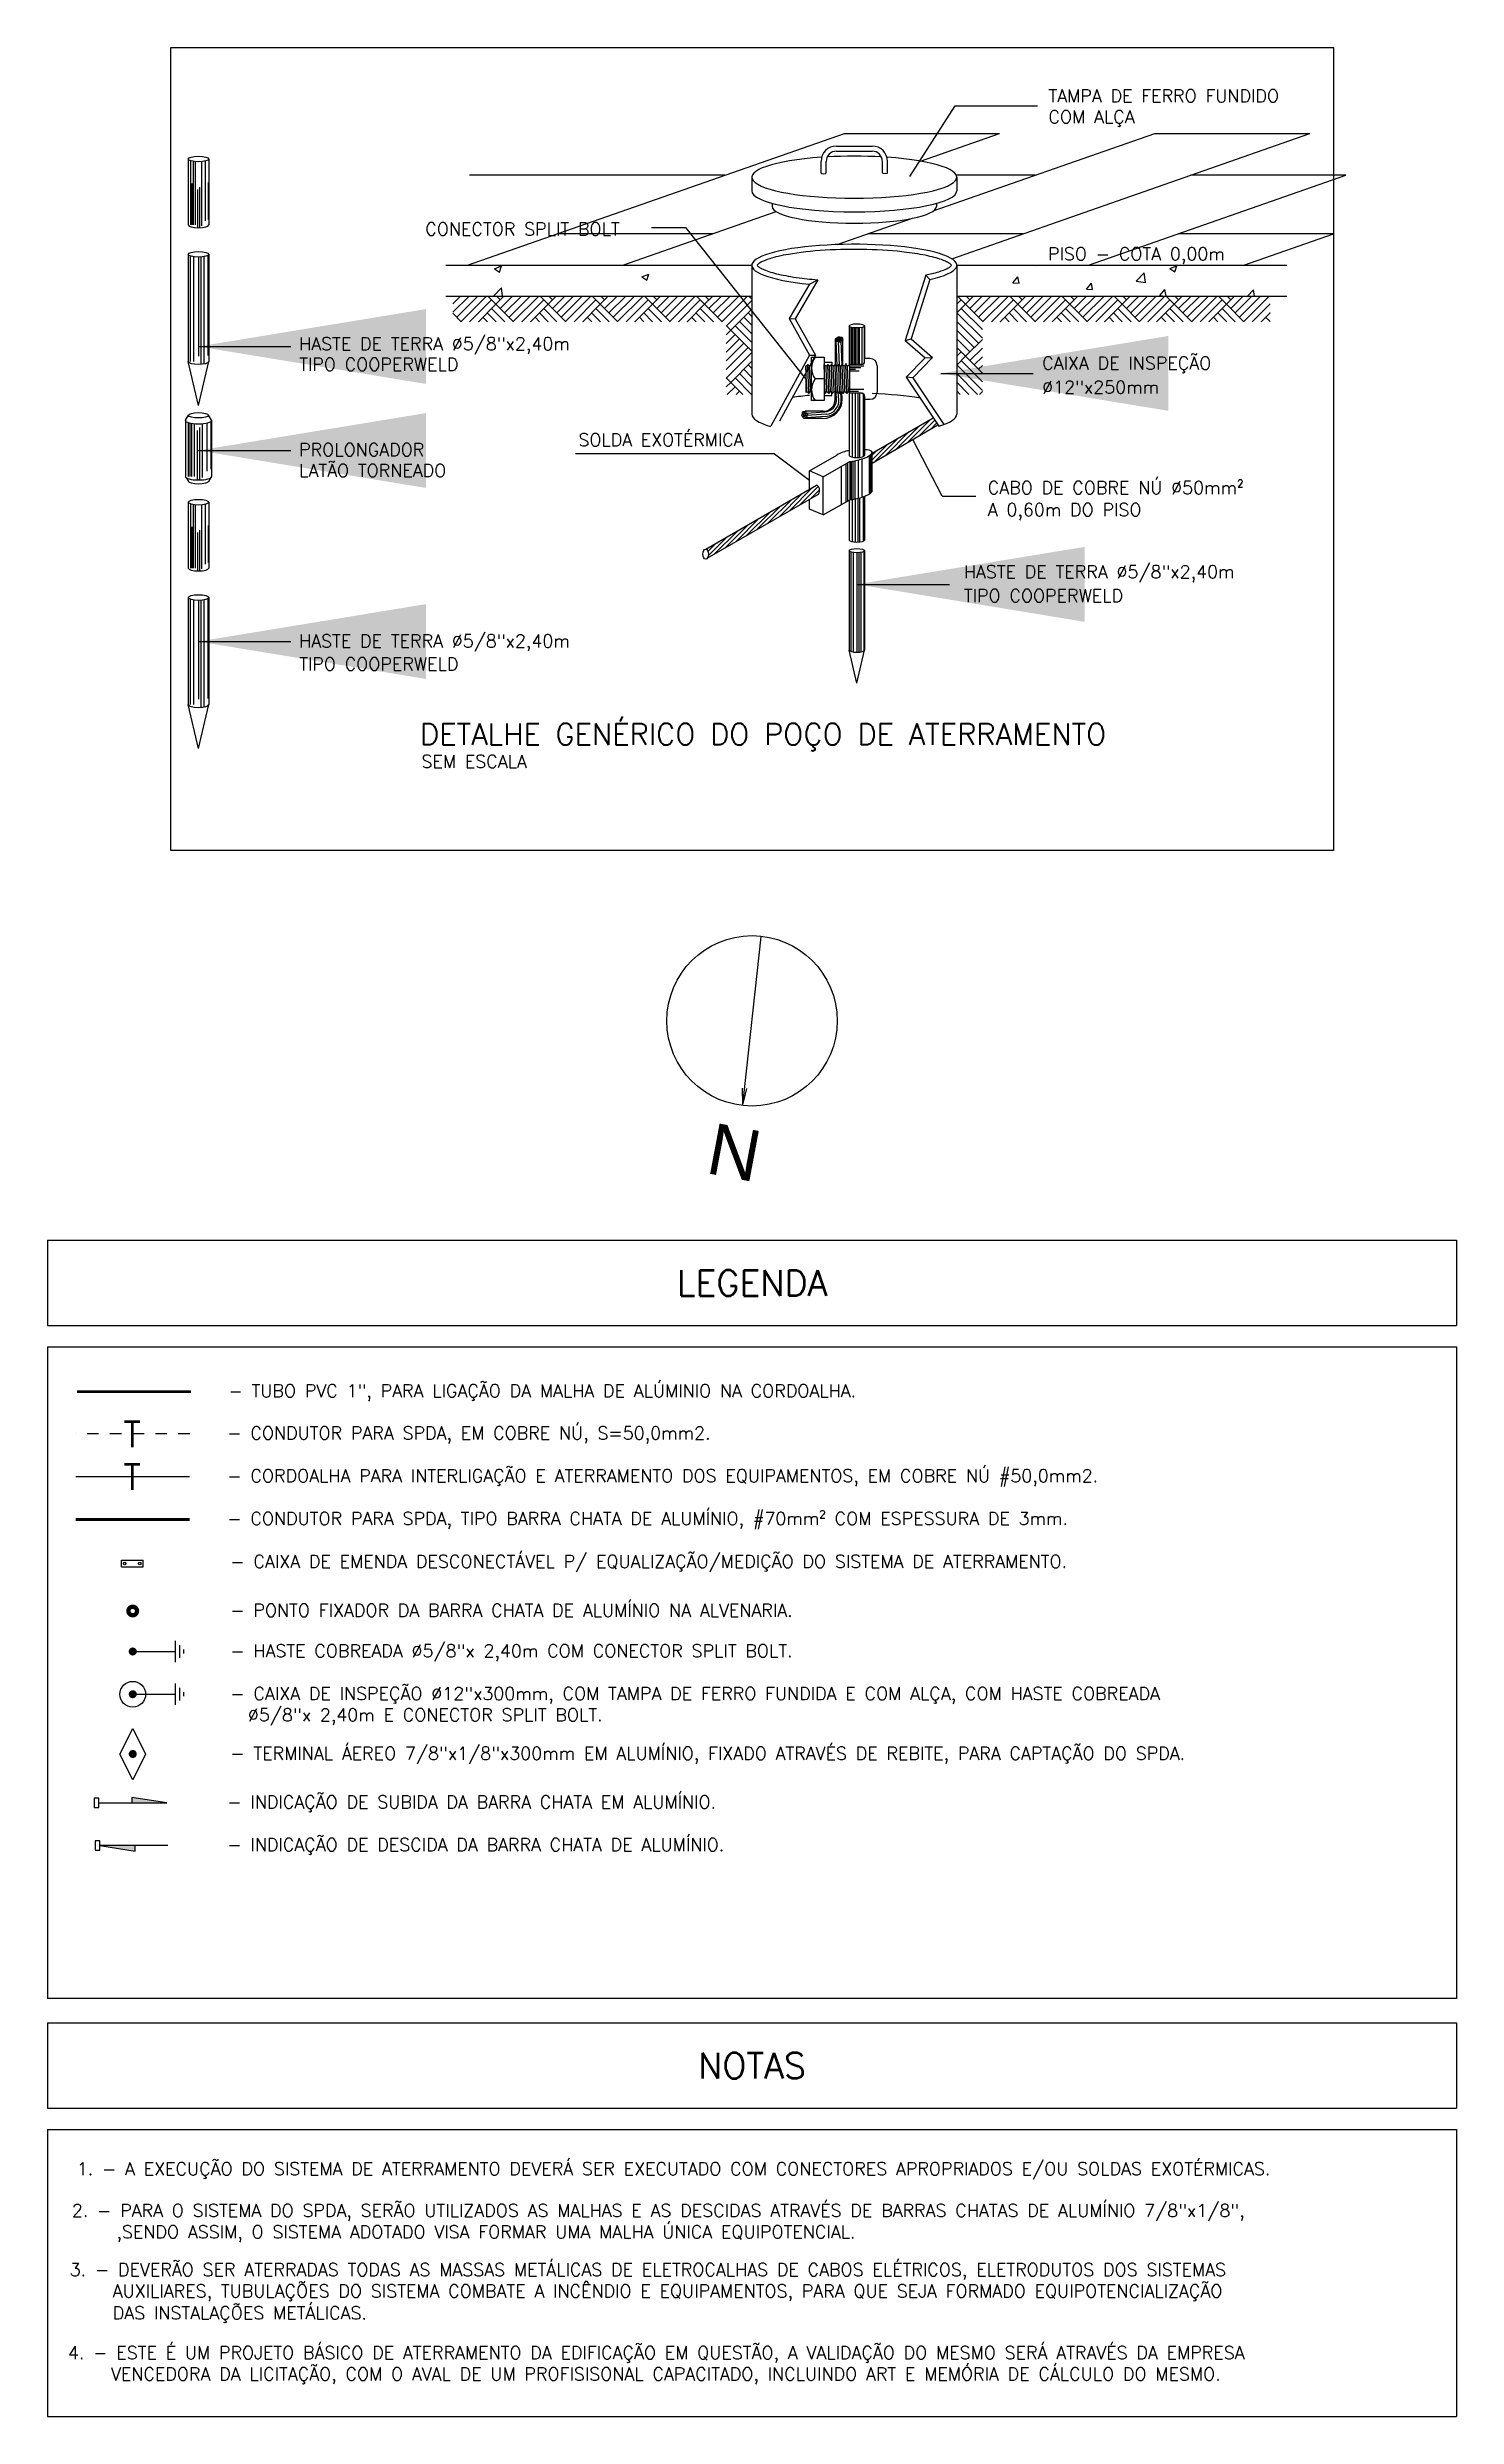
# Model space of a CAD drawing. Extents: x 0 to 11638, y -6007 to 0.
# Drawn here: x 11626.03 to 11638.41, y -5598.75 to -5577.95 of the extents above; entities that cross this region are included whole.
import ezdxf
from ezdxf.enums import TextEntityAlignment as Align

# ---------------------------------------------------------------- set-up
doc = ezdxf.new("R2010")
doc.units = 0
doc.linetypes.add('CONTINUO', pattern=[0])
doc.linetypes.add('HIDDEN', pattern=[0.375, 0.25, -0.125])
doc.layers.get('0').update_dxf_attribs({"linetype": 'CONTINUOUS'})
doc.layers.add('ARQ - Textos', color=4, linetype='CONTINUOUS', lineweight=5)
doc.layers.add('ELE-FIXADOR GELCAM', color=160, linetype='CONTINUOUS', lineweight=20)
for name, color, linetype in [('ELE-BARRA CHATA ALUMÍNIO', 140, 'CONTINUOUS'), ('ELE-CONECTOR DE EMENDA', 153, 'CONTINUOUS'), ('ELE-CONECTOR SPLIT BOLT', 100, 'CONTINUOUS'), ('ELE-CORDOALHA', 190, 'CONTINUOUS'), ('ELE-CX. INSPEÇÃO', 40, 'CONTINUOUS'), ('ELE-FIAÇÃO', 7, 'CONTINUOUS'), ('ELE-FIAÇÃO1', 7, 'CONTINUOUS'), ('ELE-HASTE COBREADA', 36, 'CONTINUOUS'), ('ELE-LINHA FINA', 9, 'CONTINUOUS'), ('ELE-MALHA SPDA', 200, 'CONTINUOUS'), ('ELE-MALHA TERRA', 160, 'CONTINUOUS'), ('ELE-REBITE', 135, 'CONTINUOUS'), ('ELE-SOLDA EXOTÉRMICA', 10, 'CONTINUOUS'), ('ELE-TERMINAL AÉREO', 171, 'CONTINUOUS'), ('ELE-TEXTO5', 5, 'CONTINUOUS'), ('ELE-TEXTOS', 7, 'CONTINUOUS')]:
    doc.layers.add(name, color=color, linetype=linetype)
doc.styles.add('A-ROMANS', font='romans.shx')
doc.styles.add('ROMANS', font='romans.shx', dxfattribs={"height": 0.3})
doc.styles.get("Standard").update_dxf_attribs({"font": 'arial.ttf', "height": 0.15})
doc.dimstyles.get("Standard").update_dxf_attribs({"dimtxt": 0.1, "dimasz": 0.15, "dimexe": 0.2, "dimexo": 0.2, "dimgap": 0.05, "dimtad": 1, "dimzin": 0, "dimtxsty": 'STANDARD', "dimblk": 'OBLIQUE', "dimcen": 0.5, "dimclrd": 256, "dimclre": 256, "dimclrt": 256, "dimadec": 0, "dimazin": 0, "dimtfac": 1, "dimtmove": 0, "dimatfit": 3, "dimfxl": 0.1, "dimfxlon": 1, "dimtfillclr": 256, "dimtolj": 1, "dimtzin": 0, "dimlwd": -1, "dimarcsym": 0})

msp = doc.modelspace()

# ---------------------------------------------------------------- texts
at = {"layer": 'ARQ - Textos', "linetype": 'Continuous', "ltscale": 0.01, "width": 1}
msp.add_text('N', height=0.449, rotation=169.3613, dxfattribs=at).set_placement((11632.33, -5587.473))
at = {"layer": 'ELE-FIAÇÃO', "style": 'ROMANS'}
for p in [(11626.699, -5590.239), (11626.699, -5590.614)]:
    msp.add_text('T', height=0.225, dxfattribs=at).set_placement(p)
at = {"layer": 'ELE-TEXTO5', "style": 'A-ROMANS'}
for s, p in [('LEGENDA', (11632.22, -5588.798)), ('NOTAS', (11632.22, -5595.669))]:
    msp.add_text(s, height=0.225, dxfattribs=at).set_placement(p, align=Align.MIDDLE_CENTER)
at = {"layer": 'ELE-TEXTOS', "style": 'ROMANS'}
for s, height, p in [('TAMPA DE FERRO FUNDIDO', 0.1125, (11634.823, -5578.433)), ('COM ALÇA', 0.1125, (11634.823, -5578.617)), ('CONECTOR SPLIT BOLT', 0.1125, (11629.351, -5579.602)), ('PISO - COTA 0,00m', 0.1125, (11634.819, -5579.82)), ('HASTE DE TERRA %%C5/8"x2,40m', 0.1125, (11628.243, -5580.609)), ('TIPO COOPERWELD', 0.1125, (11628.243, -5580.79)), ('CAIXA DE INSPEÇÃO', 0.1125, (11634.768, -5580.779)), ('%%C12"x250mm', 0.1125, (11634.768, -5580.99)), ('SOLDA EXOTÉRMICA', 0.11198, (11630.696, -5581.452)), ('PROLONGADOR', 0.1125, (11628.243, -5581.539)), ('LATÃO TORNEADO', 0.1125, (11628.243, -5581.722)), ('CABO DE COBRE NÚ %%C50mm²', 0.1125, (11634.29, -5581.872)), ('A 0,60m DO PISO', 0.1125, (11634.29, -5582.066)), ('HASTE DE TERRA %%C5/8"x2,40m', 0.1125, (11634.08, -5582.611)), ('TIPO COOPERWELD', 0.1125, (11634.08, -5582.821)), ('HASTE DE TERRA %%C5/8"x2,40m', 0.1125, (11628.243, -5583.218)), ('TIPO COOPERWELD', 0.1125, (11628.243, -5583.421)), ('DETALHE GENÉRICO DO POÇO DE ATERRAMENTO', 0.1875, (11629.304, -5584.075)), ('SEM ESCALA', 0.1125, (11629.317, -5584.276)), ('- TUBO PVC 1", PARA LIGAÇÃO DA MALHA DE ALÚMINIO NA CORDOALHA.', 0.1125, (11627.623, -5589.801)), ('- CONDUTOR PARA SPDA, EM COBRE NÚ, S=50,0mm2.', 0.1125, (11627.613, -5590.172)), ('- CORDOALHA PARA INTERLIGAÇÃO E ATERRAMENTO DOS EQUIPAMENTOS, EM COBRE NÚ #50,0mm2.', 0.1125, (11627.613, -5590.547)), ('- CONDUTOR PARA SPDA, TIPO BARRA CHATA DE ALUMÍNIO, #70mm² COM ESPESSURA DE 3mm.', 0.1125, (11627.613, -5590.922)), ('- CAIXA DE EMENDA DESCONECTÁVEL P/ EQUALIZAÇÃO/MEDIÇÃO DO SISTEMA DE ATERRAMENTO.', 0.1125, (11627.639, -5591.299)), ('- PONTO FIXADOR DA BARRA CHATA DE ALUMÍNIO NA ALVENARIA.', 0.1125, (11627.639, -5591.728)), ('- HASTE COBREADA %%C5/8"x 2,40m COM CONECTOR SPLIT BOLT.', 0.1125, (11627.639, -5592.084)), ('- CAIXA DE INSPEÇÃO %%C12"x300mm, COM TAMPA DE FERRO FUNDIDA E COM ALÇA, COM HASTE COBREADA', 0.1125, (11627.639, -5592.459)), ('  %%C5/8"x 2,40m E CONECTOR SPLIT BOLT.', 0.1125, (11627.639, -5592.646)), ('- TERMINAL ÁEREO 7/8"x1/8"x300mm EM ALUMÍNIO, FIXADO ATRAVÉS DE REBITE, PARA CAPTAÇÃO DO SPDA.', 0.1125, (11627.639, -5592.984)), ('- INDICAÇÃO DE SUBIDA DA BARRA CHATA EM ALUMÍNIO.', 0.1125, (11627.613, -5593.411)), ('- INDICAÇÃO DE DESCIDA DA BARRA CHATA DE ALUMÍNIO.', 0.1125, (11627.613, -5593.786)), (' 1. - A EXECUÇÃO DO SISTEMA DE ATERRAMENTO DEVERÁ SER EXECUTADO COM CONECTORES APROPRIADOS E/OU SOLDAS EXOTÉRMICAS.', 0.1125, (11626.213, -5596.631)), (' 2. - PARA O SISTEMA DO SPDA, SERÃO UTILIZADOS AS MALHAS E AS DESCIDAS ATRAVÉS DE BARRAS CHATAS DE ALUMÍNIO 7/8"x1/8",', 0.1125, (11626.17, -5596.997)), ('      ,SENDO ASSIM, O SISTEMA ADOTADO VISA FORMAR UMA MALHA ÚNICA EQUIPOTENCIAL.', 0.1125, (11626.136, -5597.185)), (' 3. - DEVERÃO SER ATERRADAS TODAS AS MASSAS METÁLICAS DE ELETROCALHAS DE CABOS ELÉTRICOS, ELETRODUTOS DOS SISTEMAS', 0.1125, (11626.151, -5597.516, -3.531)), ('      AUXILIARES, TUBULAÇÕES DO SISTEMA COMBATE A INCÊNDIO E EQUIPAMENTOS, PARA QUE SEJA FORMADO EQUIPOTENCIALIZAÇÃO', 0.1125, (11626.103, -5597.704, -3.531)), ('      DAS INSTALAÇÕES METÁLICAS.', 0.1125, (11626.103, -5597.896, -3.531)), (' 4. - ESTE É UM PROJETO BÁSICO DE ATERRAMENTO DA EDIFICAÇÃO EM QUESTÃO, A VALIDAÇÃO DO MESMO SERÁ ATRAVÉS DA EMPRESA ', 0.1125, (11626.136, -5598.245, -3.531)), ('      VENCEDORA DA LICITAÇÃO, COM O AVAL DE UM PROFISISONAL CAPACITADO, INCLUINDO ART E MEMÓRIA DE CÁLCULO DO MESMO.', 0.1125, (11626.088, -5598.432, -3.531))]:
    msp.add_text(s, height=height, dxfattribs=at).set_placement(p)

# ---------------------------------------------------------------- hatches: boundary and pattern name
at = {"layer": 'ELE-BARRA CHATA ALUMÍNIO', "linetype": 'Continuous'}
for points in [[(11626.773, -5593.314), (11626.773, -5593.362), (11627.081, -5593.362)], [(11626.802, -5593.786), (11626.802, -5593.737), (11626.493, -5593.737)]]:
    msp.add_hatch(color=256, dxfattribs=at).paths.add_polyline_path(points)

# ---------------------------------------------------------------- linework, layer by layer
at = {"linetype": 'Continuous'}
for q in [(11632.3, -5585.76), (11632.135, -5587.088), (11632.174, -5587.092)]:
    msp.add_line((11632.14, -5587.234), q, dxfattribs=at)
msp.add_circle((11632.22, -5586.497), 0.748)
at = {"layer": 'ELE-BARRA CHATA ALUMÍNIO', "linetype": 'Continuous', "ltscale": 0.5}
for p, q in [((11626.483, -5593.322), (11626.443, -5593.322)), ((11626.443, -5593.322), (11626.443, -5593.402)), ((11626.483, -5593.322), (11626.443, -5593.322)), ((11626.443, -5593.322), (11626.443, -5593.402)), ((11626.483, -5593.402), (11626.483, -5593.322)), ((11626.483, -5593.402), (11626.483, -5593.322)), ((11626.443, -5593.402), (11626.483, -5593.402)), ((11626.443, -5593.402), (11626.483, -5593.402)), ((11626.493, -5593.697), (11626.453, -5593.697)), ((11626.453, -5593.697), (11626.453, -5593.777)), ((11626.493, -5593.697), (11626.453, -5593.697)), ((11626.453, -5593.697), (11626.453, -5593.777)), ((11626.453, -5593.777), (11626.493, -5593.777)), ((11626.453, -5593.777), (11626.493, -5593.777)), ((11626.493, -5593.777), (11626.493, -5593.697)), ((11626.493, -5593.777), (11626.493, -5593.697))]:
    msp.add_line(p, q, dxfattribs=at)
at = {"layer": 'ELE-BARRA CHATA ALUMÍNIO', "linetype": 'Continuous'}
for p, q in [((11626.483, -5593.362), (11627.081, -5593.362)), ((11626.773, -5593.314), (11626.773, -5593.362)), ((11627.081, -5593.362), (11626.773, -5593.314)), ((11626.493, -5593.737), (11626.802, -5593.786)), ((11627.091, -5593.737), (11626.493, -5593.737)), ((11626.802, -5593.786), (11626.802, -5593.737))]:
    msp.add_line(p, q, dxfattribs=at)
at = {"layer": 'ELE-BARRA CHATA ALUMÍNIO', "color": 40, "true_color": 0xf8d731, "const_width": 0.025}
msp.add_lwpolyline([(11627.293, -5589.753), (11626.293, -5589.753)], dxfattribs=at)
at = {"layer": 'ELE-BARRA CHATA ALUMÍNIO', "const_width": 0.025}
msp.add_lwpolyline([(11627.282, -5590.874), (11626.282, -5590.874)], dxfattribs=at)
at = {"layer": 'ELE-CONECTOR DE EMENDA', "color": 2, "ltscale": 10, "true_color": 0xf1eb1f}
for p, q in [((11626.683, -5591.289), (11626.683, -5591.233)), ((11626.683, -5591.233), (11626.874, -5591.233)), ((11626.683, -5591.289), (11626.874, -5591.289)), ((11626.874, -5591.289), (11626.874, -5591.233))]:
    msp.add_line(p, q, dxfattribs=at)
for centre in [(11626.712, -5591.261), (11626.844, -5591.261)]:
    msp.add_circle(centre, 0.0106, dxfattribs=at)
at = {"layer": 'ELE-CONECTOR SPLIT BOLT'}
for p, q in [((11632.742, -5580.672), (11632.853, -5580.672)), ((11632.742, -5581.051), (11632.742, -5580.672)), ((11632.853, -5580.672), (11632.853, -5580.798)), ((11632.853, -5580.672), (11632.853, -5581.051)), ((11633.209, -5580.711), (11633.209, -5580.683)), ((11633.256, -5580.683), (11633.209, -5580.683)), ((11632.694, -5580.75), (11632.711, -5580.735)), ((11632.702, -5580.973), (11632.694, -5580.75)), ((11632.694, -5580.75), (11632.694, -5580.981)), ((11632.711, -5580.735), (11632.726, -5580.75)), ((11632.718, -5580.989), (11632.711, -5580.735)), ((11632.726, -5580.75), (11632.742, -5580.735)), ((11632.734, -5580.973), (11632.726, -5580.75)), ((11632.853, -5580.862), (11632.776, -5580.862)), ((11632.853, -5580.734), (11632.87, -5580.75)), ((11632.853, -5580.734), (11632.853, -5580.734)), ((11632.862, -5580.989), (11632.853, -5580.734)), ((11632.87, -5580.75), (11632.886, -5580.735)), ((11632.877, -5580.973), (11632.87, -5580.75)), ((11632.886, -5580.735), (11632.901, -5580.75)), ((11632.894, -5580.989), (11632.886, -5580.735)), ((11632.901, -5580.75), (11632.917, -5580.735)), ((11632.909, -5580.973), (11632.901, -5580.75)), ((11632.917, -5580.735), (11632.933, -5580.75)), ((11632.925, -5580.989), (11632.917, -5580.735)), ((11632.933, -5580.75), (11632.949, -5580.735)), ((11632.941, -5580.973), (11632.933, -5580.75)), ((11632.949, -5580.735), (11632.965, -5580.75)), ((11632.957, -5580.989), (11632.949, -5580.735)), ((11632.965, -5580.75), (11632.981, -5580.735)), ((11632.972, -5580.973), (11632.965, -5580.75)), ((11632.981, -5580.735), (11632.996, -5580.75)), ((11632.989, -5580.989), (11632.981, -5580.735)), ((11632.996, -5580.75), (11633.012, -5580.735)), ((11633.004, -5580.973), (11632.996, -5580.75)), ((11633.012, -5580.735), (11633.028, -5580.75)), ((11633.02, -5580.989), (11633.012, -5580.735)), ((11633.028, -5580.75), (11633.044, -5580.735)), ((11633.036, -5580.973), (11633.028, -5580.75)), ((11633.044, -5580.735), (11633.059, -5580.75)), ((11633.052, -5580.989), (11633.044, -5580.735)), ((11633.048, -5580.746), (11633.046, -5580.723)), ((11633.059, -5580.75), (11633.075, -5580.735)), ((11633.067, -5580.973), (11633.059, -5580.75)), ((11633.184, -5580.735), (11633.075, -5580.735)), ((11633.075, -5580.735), (11633.075, -5580.988)), ((11633.075, -5580.748), (11633.202, -5580.748)), ((11633.075, -5580.762), (11633.175, -5580.762)), ((11633.075, -5580.776), (11633.129, -5580.776)), ((11633.075, -5580.79), (11633.16, -5580.79)), ((11633.319, -5580.746), (11633.319, -5580.977)), ((11632.702, -5580.973), (11632.694, -5580.981)), ((11632.702, -5580.973), (11632.718, -5580.989)), ((11632.718, -5580.989), (11632.734, -5580.973)), ((11632.734, -5580.973), (11632.742, -5580.981)), ((11632.853, -5581.051), (11632.742, -5581.051)), ((11632.862, -5580.989), (11632.853, -5580.98)), ((11632.862, -5580.989), (11632.877, -5580.973)), ((11632.877, -5580.973), (11632.894, -5580.989)), ((11632.894, -5580.989), (11632.909, -5580.973)), ((11632.909, -5580.973), (11632.925, -5580.989)), ((11632.925, -5580.989), (11632.941, -5580.973)), ((11632.941, -5580.973), (11632.957, -5580.989)), ((11632.957, -5580.989), (11632.972, -5580.973)), ((11632.972, -5580.973), (11632.989, -5580.989)), ((11632.989, -5580.989), (11633.004, -5580.973)), ((11633.004, -5580.973), (11633.02, -5580.989)), ((11633.02, -5580.989), (11633.036, -5580.973)), ((11633.036, -5580.973), (11633.052, -5580.989)), ((11633.047, -5580.984), (11633.046, -5580.988)), ((11633.052, -5580.989), (11633.067, -5580.973)), ((11633.067, -5580.973), (11633.075, -5580.988)), ((11633.075, -5580.953), (11633.202, -5580.953)), ((11633.075, -5580.969), (11633.154, -5580.969)), ((11633.075, -5580.983), (11633.186, -5580.983)), ((11633.185, -5580.988), (11633.075, -5580.988)), ((11633.209, -5581.012), (11633.209, -5581.041)), ((11633.256, -5581.041), (11633.209, -5581.041))]:
    msp.add_line(p, q, dxfattribs=at)
for points in [[(11632.853, -5580.715), (11632.921, -5580.715), (11632.921, -5580.738)], [(11632.853, -5581.008), (11632.921, -5581.008), (11632.921, -5580.985)]]:
    msp.add_lwpolyline(points, dxfattribs=at)
at = {"layer": 'ELE-CONECTOR SPLIT BOLT', "const_width": 0.0335}
for points in [[(11626.782, -5592.052, 1), (11626.782, -5592.015, 1)], [(11626.782, -5592.427, 1), (11626.782, -5592.39, 1)]]:
    msp.add_lwpolyline(points, format="xyb", close=True, dxfattribs=at)
at = {"layer": 'ELE-CONECTOR SPLIT BOLT'}
for centre, radius, start, end in [((11632.898, -5580.767), 0.155, 142.2056, 217.7944), ((11633.256, -5580.746), 0.0633, 0, 90), ((11632.898, -5580.957), 0.155, 142.2056, 217.7944), ((11633.184, -5580.711), 0.0237, 270, 0), ((11633.185, -5581.012), 0.0237, 0, 90), ((11633.256, -5580.977), 0.0633, 270, 0)]:
    msp.add_arc(centre, radius, start, end, dxfattribs=at)
at = {"layer": 'ELE-CORDOALHA', "color": 32, "linetype": 'CONTINUO', "ltscale": 0.01, "true_color": 0xcd6928, "const_width": 0.01}
msp.add_lwpolyline([(11627.282, -5590.499), (11626.282, -5590.499)], dxfattribs=at)
at = {"layer": 'ELE-CX. INSPEÇÃO'}
for p, q in [((11632.826, -5579.052), (11632.826, -5578.952)), ((11632.871, -5579.052), (11632.871, -5578.952)), ((11632.961, -5578.817), (11633.275, -5578.817)), ((11632.961, -5578.862), (11633.275, -5578.862)), ((11633.365, -5579.052), (11633.365, -5578.952)), ((11633.41, -5579.052), (11633.41, -5578.952)), ((11632.218, -5579.091), (11632.218, -5579.21)), ((11634.018, -5579.091), (11634.018, -5579.21)), ((11632.397, -5579.32), (11632.397, -5579.347)), ((11633.839, -5579.32), (11633.839, -5579.347)), ((11632.218, -5579.864), (11632.218, -5581.172)), ((11632.724, -5580.03), (11632.547, -5580.332)), ((11632.797, -5579.993), (11632.598, -5580.333)), ((11632.724, -5580.03), (11632.797, -5579.993)), ((11632.749, -5579.987), (11632.797, -5579.993)), ((11633.747, -5579.95), (11633.566, -5580.525)), ((11633.782, -5579.988), (11633.618, -5580.511)), ((11633.798, -5579.938), (11633.747, -5579.95)), ((11633.782, -5579.988), (11633.747, -5579.95)), ((11634.018, -5579.864), (11634.018, -5581.172)), ((11632.547, -5580.332), (11632.725, -5580.652)), ((11632.547, -5580.332), (11632.598, -5580.333)), ((11632.598, -5580.333), (11632.777, -5580.652)), ((11632.725, -5580.652), (11632.386, -5581.276)), ((11632.777, -5580.652), (11632.46, -5581.233)), ((11632.725, -5580.652), (11632.777, -5580.652)), ((11633.566, -5580.525), (11633.618, -5580.511)), ((11633.566, -5580.525), (11633.739, -5580.677)), ((11633.739, -5580.677), (11633.575, -5580.847)), ((11633.618, -5580.511), (11633.804, -5580.674)), ((11633.804, -5580.674), (11633.633, -5580.853)), ((11633.739, -5580.677), (11633.804, -5580.674)), ((11633.575, -5580.847), (11633.859, -5581.276)), ((11633.633, -5580.853), (11633.575, -5580.847)), ((11633.633, -5580.853), (11633.904, -5581.262))]:
    msp.add_line(p, q, dxfattribs=at)
msp.add_circle((11626.782, -5592.409), 0.113, dxfattribs=at)
for centre, radius, start, end in [((11632.961, -5578.952), 0.135, 90, 180), ((11632.961, -5578.952), 0.09, 90, 180), ((11633.275, -5578.952), 0.135, 0, 90), ((11633.275, -5578.952), 0.09, 0, 90)]:
    msp.add_arc(centre, radius, start, end, dxfattribs=at)
for centre, major_axis, ratio, start_param, end_param in [((11633.118, -5579.091), (-0.9, 0), 0.205123, -1.245777, 4.38737), ((11633.118, -5579.091), (0.9, 0), 0.205123, 1.302681, 1.838911), ((11633.118, -5579.21), (0.9, 0), 0.205123, 3.141593, 6.283185), ((11632.848, -5579.052), (0.0225, 0), 0.405849, 3.141593, 6.283185), ((11633.118, -5579.347), (0.721, 0), 0.205123, 3.141593, 6.283185), ((11633.118, -5579.864), (-0.9, 0), 0.205123, 2.400326, 7.400729), ((11633.118, -5581.172), (-0.9, 0), 0.205123, -1.120068, -0.921236), ((11633.118, -5581.172), (0.9, 0), 0.205123, 0.87283, 1.396331), ((11633.118, -5581.172), (-0.9, 0), 0.205123, 0, 0.613855), ((11633.118, -5581.172), (0.9, 0), 0.205123, -0.602837, 0)]:
    msp.add_ellipse(centre, major_axis=major_axis, ratio=ratio, start_param=start_param, end_param=end_param, dxfattribs=at)
at = {"layer": 'ELE-CX. INSPEÇÃO', "extrusion": (0, 0, -1)}
msp.add_ellipse((11633.388, -5579.052), major_axis=(-0.0225, 0), ratio=0.405849, start_param=3.141593, end_param=6.283185, dxfattribs=at)
at = {"layer": 'ELE-CX. INSPEÇÃO'}
for points, knots in [([(11633.972, -5579.864), (11633.971, -5579.862), (11633.968, -5579.858), (11633.956, -5579.848), (11633.947, -5579.843), (11633.926, -5579.831), (11633.912, -5579.825), (11633.862, -5579.806), (11633.817, -5579.793), (11633.708, -5579.769), (11633.645, -5579.759), (11633.471, -5579.737), (11633.352, -5579.729), (11633.106, -5579.722), (11632.98, -5579.725), (11632.744, -5579.739), (11632.633, -5579.752), (11632.476, -5579.779), (11632.42, -5579.792), (11632.346, -5579.816), (11632.322, -5579.825), (11632.29, -5579.842), (11632.28, -5579.848), (11632.268, -5579.858), (11632.265, -5579.862), (11632.264, -5579.864)], [3.276551, 3.276551, 3.276551, 3.276551, 3.393688, 3.393688, 3.510826, 3.510826, 3.627964, 3.627964, 3.899224, 3.899224, 4.170484, 4.170484, 4.587329, 4.587329, 5.004173, 5.004173, 5.421017, 5.421017, 5.710423, 5.710423, 5.898669, 5.898669, 6.040787, 6.040787, 6.148227, 6.148227, 6.148227, 6.148227]), ([(11632.264, -5579.864), (11632.265, -5579.866), (11632.268, -5579.87), (11632.28, -5579.879), (11632.289, -5579.885), (11632.311, -5579.896), (11632.324, -5579.902), (11632.374, -5579.922), (11632.419, -5579.935), (11632.528, -5579.958), (11632.591, -5579.969), (11632.688, -5579.981), (11632.718, -5579.984), (11632.749, -5579.987)], [0.134958, 0.134958, 0.134958, 0.134958, 0.252096, 0.252096, 0.369233, 0.369233, 0.486371, 0.486371, 0.757631, 0.757631, 1.028892, 1.028892, 1.143173, 1.143173, 1.143173, 1.143173]), ([(11633.798, -5579.938), (11633.821, -5579.933), (11633.842, -5579.927), (11633.89, -5579.912), (11633.914, -5579.902), (11633.946, -5579.886), (11633.956, -5579.879), (11633.968, -5579.869), (11633.971, -5579.866), (11633.972, -5579.864)], [2.4448058, 2.4448058, 2.4448058, 2.4448058, 2.5688299, 2.5688299, 2.7570761, 2.7570761, 2.8991948, 2.8991948, 3.0066348, 3.0066348, 3.0066348, 3.0066348])]:
    msp.add_open_spline(points, degree=3, knots=knots, dxfattribs=at)
at = {"layer": 'ELE-FIAÇÃO1', "linetype": 'CONTINUO'}
for p, q in [((11633.605, -5579.086), (11634.003, -5578.463)), ((11634.003, -5578.463), (11634.728, -5578.463)), ((11631.338, -5579.532), (11631.635, -5579.532)), ((11631.635, -5579.532), (11632.694, -5580.865)), ((11633.889, -5581.892), (11633.631, -5581.394)), ((11632.417, -5581.519), (11630.671, -5581.519)), ((11632.417, -5581.519), (11632.726, -5581.749)), ((11633.889, -5581.892), (11634.185, -5581.892)), ((11626.032, -5595.294), (11626.032, -5596.044)), ((11626.032, -5595.294), (11638.407, -5595.294)), ((11638.407, -5595.294), (11638.407, -5596.044)), ((11626.032, -5596.044), (11638.407, -5596.044)), ((11626.032, -5596.231), (11638.407, -5596.231)), ((11626.032, -5596.231), (11626.032, -5598.75)), ((11638.407, -5596.231), (11638.407, -5598.75)), ((11626.032, -5598.75), (11638.407, -5598.75))]:
    msp.add_line(p, q, dxfattribs=at)
at = {"layer": 'ELE-FIAÇÃO1'}
for p, q in [((11626.032, -5588.423), (11638.407, -5588.423)), ((11626.032, -5588.423), (11638.407, -5588.423)), ((11626.032, -5588.423), (11626.032, -5589.173)), ((11638.407, -5588.423), (11638.407, -5589.173)), ((11626.032, -5589.173), (11638.407, -5589.173)), ((11626.032, -5589.36), (11638.407, -5589.36)), ((11626.032, -5589.36), (11626.032, -5595.079)), ((11638.407, -5589.36), (11638.407, -5595.079)), ((11638.407, -5595.079), (11626.032, -5595.079))]:
    msp.add_line(p, q, dxfattribs=at)
at = {"layer": 'ELE-FIAÇÃO1', "linetype": 'CONTINUO'}
msp.add_lwpolyline([(11627.115, -5577.951), (11637.325, -5577.951), (11637.325, -5585.003), (11627.115, -5585.003)], close=True, dxfattribs=at)
at = {"layer": 'ELE-FIXADOR GELCAM', "const_width": 0.075}
msp.add_lwpolyline([(11626.782, -5591.697, 1), (11626.782, -5591.659, 1)], format="xyb", close=True, dxfattribs=at)
at = {"layer": 'ELE-HASTE COBREADA'}
for p, q in [((11627.269, -5578.931), (11627.269, -5579.51)), ((11627.289, -5578.947), (11627.289, -5579.51)), ((11627.312, -5578.952), (11627.312, -5579.51)), ((11627.33, -5578.954), (11627.33, -5579.51)), ((11627.385, -5578.954), (11627.385, -5579.518)), ((11627.417, -5578.95), (11627.417, -5579.475)), ((11627.449, -5578.931), (11627.449, -5579.51)), ((11627.3, -5579.146), (11627.3, -5579.51)), ((11627.35, -5579.198), (11627.35, -5579.535)), ((11627.367, -5579.177), (11627.367, -5579.535)), ((11627.443, -5579.137), (11627.443, -5579.461)), ((11627.269, -5579.768), (11627.269, -5580.708)), ((11627.287, -5579.783), (11627.287, -5580.708)), ((11627.316, -5579.79), (11627.316, -5580.708)), ((11627.358, -5579.793), (11627.358, -5580.661)), ((11627.381, -5579.792), (11627.381, -5580.732)), ((11627.405, -5579.789), (11627.405, -5580.729)), ((11627.44, -5579.779), (11627.44, -5580.655)), ((11627.449, -5579.768), (11627.449, -5580.708)), ((11633.074, -5580.396), (11633.074, -5580.736)), ((11633.089, -5580.407), (11633.089, -5580.735)), ((11633.098, -5580.409), (11633.098, -5580.735)), ((11633.106, -5580.411), (11633.106, -5580.735)), ((11633.12, -5580.413), (11633.12, -5580.735)), ((11633.133, -5580.414), (11633.133, -5580.735)), ((11633.149, -5580.414), (11633.149, -5580.735)), ((11633.161, -5580.413), (11633.161, -5580.735)), ((11633.185, -5580.41), (11633.185, -5580.735)), ((11633.204, -5580.402), (11633.204, -5580.724)), ((11633.209, -5580.396), (11633.209, -5580.683)), ((11627.359, -5581.094), (11627.269, -5580.708)), ((11627.359, -5581.094), (11627.449, -5580.708)), ((11633.074, -5580.986), (11633.074, -5581.534)), ((11633.098, -5580.988), (11633.098, -5581.548)), ((11633.126, -5580.988), (11633.126, -5581.552)), ((11633.149, -5580.988), (11633.149, -5581.552)), ((11633.165, -5580.988), (11633.165, -5581.551)), ((11633.197, -5580.991), (11633.197, -5581.544)), ((11633.209, -5581.041), (11633.209, -5581.534)), ((11627.244, -5581.225), (11627.273, -5581.181)), ((11627.244, -5581.225), (11627.244, -5581.717)), ((11627.27, -5581.245), (11627.27, -5581.717)), ((11627.284, -5581.249), (11627.284, -5581.717)), ((11627.298, -5581.252), (11627.298, -5581.717)), ((11627.322, -5581.255), (11627.322, -5581.717)), ((11627.369, -5581.289), (11627.369, -5581.749)), ((11627.393, -5581.255), (11627.393, -5581.727)), ((11627.433, -5581.249), (11627.433, -5581.672)), ((11627.475, -5581.225), (11627.446, -5581.181)), ((11627.467, -5581.237), (11627.467, -5581.653)), ((11627.475, -5581.225), (11627.475, -5581.717)), ((11627.348, -5581.315), (11627.348, -5581.749)), ((11627.251, -5581.728), (11627.273, -5581.761)), ((11627.468, -5581.728), (11627.446, -5581.761)), ((11633.074, -5581.924), (11633.074, -5582.276)), ((11633.098, -5581.919), (11633.098, -5582.29)), ((11633.126, -5581.915), (11633.126, -5582.294)), ((11633.149, -5581.909), (11633.149, -5582.294)), ((11633.165, -5581.905), (11633.165, -5582.293)), ((11633.197, -5581.896), (11633.197, -5582.286)), ((11633.209, -5581.891), (11633.209, -5582.276)), ((11627.269, -5581.944), (11627.269, -5582.523)), ((11627.289, -5581.959), (11627.289, -5582.523)), ((11627.312, -5581.964), (11627.312, -5582.523)), ((11627.33, -5581.967), (11627.33, -5582.523)), ((11627.385, -5581.967), (11627.385, -5582.53)), ((11627.417, -5581.962), (11627.417, -5582.488)), ((11627.449, -5581.944), (11627.449, -5582.523)), ((11627.3, -5582.159), (11627.3, -5582.523)), ((11627.35, -5582.21), (11627.35, -5582.547)), ((11627.367, -5582.19), (11627.367, -5582.547)), ((11627.443, -5582.149), (11627.443, -5582.473)), ((11633.074, -5582.369), (11633.074, -5583.243)), ((11633.087, -5582.38), (11633.087, -5583.254)), ((11633.109, -5582.385), (11633.109, -5583.259)), ((11633.14, -5582.387), (11633.14, -5583.261)), ((11633.158, -5582.387), (11633.158, -5583.26)), ((11633.176, -5582.385), (11633.176, -5583.258)), ((11633.202, -5582.377), (11633.202, -5583.251)), ((11633.209, -5582.369), (11633.209, -5583.243)), ((11627.269, -5582.781), (11627.269, -5583.721)), ((11627.287, -5582.795), (11627.287, -5583.721)), ((11627.316, -5582.802), (11627.316, -5583.721)), ((11627.358, -5582.805), (11627.358, -5583.674)), ((11627.381, -5582.804), (11627.381, -5583.745)), ((11627.405, -5582.802), (11627.405, -5583.742)), ((11627.44, -5582.791), (11627.44, -5583.668)), ((11627.449, -5582.781), (11627.449, -5583.721)), ((11633.141, -5583.532), (11633.074, -5583.243)), ((11633.141, -5583.532), (11633.209, -5583.243)), ((11627.359, -5584.107), (11627.269, -5583.721)), ((11627.359, -5584.107), (11627.449, -5583.721)), ((11626.782, -5592.034), (11627.157, -5592.034)), ((11627.157, -5592.127), (11627.157, -5591.94)), ((11627.195, -5592.09), (11627.195, -5591.977)), ((11627.232, -5592.052), (11627.232, -5592.015)), ((11627.157, -5592.502), (11627.157, -5592.315)), ((11626.782, -5592.409), (11627.157, -5592.409)), ((11627.195, -5592.465), (11627.195, -5592.352)), ((11627.232, -5592.427), (11627.232, -5592.39))]:
    msp.add_line(p, q, dxfattribs=at)
for centre, major_axis in [((11627.359, -5578.931), (-0.09, 0)), ((11627.359, -5579.768), (-0.09, 0)), ((11633.141, -5580.396), (-0.0675, 0)), ((11633.141, -5580.396), (-0.0675, 0)), ((11627.359, -5581.181), (-0.0868, 0)), ((11627.359, -5581.944), (-0.09, 0)), ((11633.141, -5582.369), (-0.0675, 0)), ((11627.359, -5582.781), (-0.09, 0))]:
    msp.add_ellipse(centre, major_axis=major_axis, ratio=0.27188, dxfattribs=at)
for centre, major_axis in [((11627.359, -5579.51), (0.09, 0)), ((11627.359, -5580.708), (0.09, 0)), ((11627.359, -5581.225), (0.116, 0)), ((11627.359, -5581.717), (0.116, 0)), ((11633.141, -5581.534), (0.0675, 0)), ((11633.141, -5582.276), (0.0675, 0)), ((11627.359, -5582.523), (0.09, 0)), ((11633.141, -5583.243), (0.0675, 0)), ((11627.359, -5583.721), (0.09, 0))]:
    msp.add_ellipse(centre, major_axis=major_axis, ratio=0.27188, start_param=3.141593, end_param=6.283185, dxfattribs=at)
at = {"layer": 'ELE-HASTE COBREADA', "extrusion": (0, 0, -1)}
msp.add_ellipse((11627.359, -5581.761), major_axis=(-0.0868, 0), ratio=0.27188, start_param=3.141593, end_param=6.283185, dxfattribs=at)
at = {"layer": 'ELE-LINHA FINA'}
for p, q in [((11629.723, -5579.864), (11633.031, -5578.707)), ((11633.031, -5578.707), (11634.394, -5578.707)), ((11633.699, -5578.95), (11634.394, -5578.707)), ((11633.812, -5579.387), (11635.756, -5578.707)), ((11633.974, -5579.807), (11637.119, -5578.707)), ((11635.756, -5578.707), (11637.119, -5578.707)), ((11631.981, -5579.074), (11629.74, -5579.074)), ((11634.707, -5579.074), (11634.014, -5579.074)), ((11635.175, -5579.864), (11637.433, -5579.074)), ((11637.433, -5579.074), (11636.07, -5579.074)), ((11631.086, -5579.864), (11632.433, -5579.393)), ((11631.875, -5579.588), (11630.512, -5579.588)), ((11632.969, -5579.682), (11633.628, -5579.451)), ((11634.6, -5579.588), (11633.238, -5579.588)), ((11637.326, -5579.588), (11635.963, -5579.588)), ((11636.538, -5579.864), (11637.326, -5579.588)), ((11629.531, -5579.864), (11632.218, -5579.864)), ((11629.958, -5579.894), (11630.021, -5579.87)), ((11629.958, -5579.894), (11630.003, -5579.924)), ((11630.003, -5579.924), (11630.021, -5579.87)), ((11631.251, -5579.966), (11631.314, -5579.942)), ((11631.251, -5579.966), (11631.296, -5579.996)), ((11631.296, -5579.996), (11631.314, -5579.942)), ((11634.018, -5579.864), (11636.916, -5579.864)), ((11634.511, -5580.017), (11634.555, -5579.965)), ((11634.511, -5580.017), (11634.565, -5580.021)), ((11634.565, -5580.022), (11634.555, -5579.965)), ((11634.695, -5579.864), (11634.713, -5579.866)), ((11634.713, -5579.867), (11634.713, -5579.864)), ((11635.157, -5580.073), (11635.2, -5580.021)), ((11635.211, -5580.078), (11635.2, -5580.022)), ((11635.594, -5580.003), (11635.664, -5579.93)), ((11635.594, -5580.003), (11635.674, -5580.015)), ((11635.674, -5580.016), (11635.664, -5579.93)), ((11635.888, -5579.892), (11635.951, -5579.868)), ((11635.888, -5579.892), (11635.932, -5579.922)), ((11635.933, -5579.922), (11635.951, -5579.868)), ((11629.531, -5580.134), (11632.218, -5580.134)), ((11629.593, -5580.277), (11629.736, -5580.134)), ((11629.593, -5580.201), (11629.66, -5580.134)), ((11629.627, -5580.319), (11629.813, -5580.134)), ((11629.666, -5580.357), (11629.889, -5580.134)), ((11629.74, -5580.359), (11629.933, -5580.166)), ((11629.817, -5580.359), (11629.971, -5580.204)), ((11629.971, -5580.204), (11629.9, -5580.134)), ((11630.049, -5580.359), (11629.933, -5580.243)), ((11629.951, -5580.134), (11630.02, -5580.062)), ((11629.971, -5580.204), (11630.042, -5580.134)), ((11630.125, -5580.359), (11629.971, -5580.204)), ((11630.009, -5580.166), (11629.977, -5580.134)), ((11630.009, -5580.243), (11630.118, -5580.134)), ((11630.028, -5580.134), (11630.02, -5580.062)), ((11630.047, -5580.281), (11630.195, -5580.134)), ((11630.086, -5580.319), (11630.271, -5580.134)), ((11630.124, -5580.357), (11630.347, -5580.134)), ((11630.199, -5580.359), (11630.391, -5580.166)), ((11630.275, -5580.359), (11630.429, -5580.204)), ((11630.429, -5580.204), (11630.359, -5580.134)), ((11630.507, -5580.359), (11630.391, -5580.243)), ((11630.429, -5580.204), (11630.5, -5580.134)), ((11630.584, -5580.359), (11630.429, -5580.204)), ((11630.468, -5580.166), (11630.435, -5580.134)), ((11630.468, -5580.243), (11630.576, -5580.134)), ((11630.506, -5580.281), (11630.653, -5580.134)), ((11630.544, -5580.319), (11630.729, -5580.134)), ((11630.582, -5580.357), (11630.805, -5580.134)), ((11630.657, -5580.359), (11630.849, -5580.166)), ((11630.733, -5580.359), (11630.888, -5580.204)), ((11630.888, -5580.204), (11630.817, -5580.134)), ((11630.965, -5580.359), (11630.849, -5580.243)), ((11630.888, -5580.204), (11630.958, -5580.134)), ((11631.042, -5580.359), (11630.888, -5580.204)), ((11630.926, -5580.166), (11630.893, -5580.134)), ((11630.926, -5580.243), (11631.035, -5580.134)), ((11630.964, -5580.281), (11631.111, -5580.134)), ((11631.002, -5580.319), (11631.187, -5580.134)), ((11631.04, -5580.357), (11631.264, -5580.134)), ((11631.115, -5580.359), (11631.308, -5580.166)), ((11631.191, -5580.359), (11631.346, -5580.204)), ((11631.346, -5580.204), (11631.275, -5580.134)), ((11631.424, -5580.359), (11631.308, -5580.243)), ((11631.346, -5580.204), (11631.416, -5580.134)), ((11631.5, -5580.359), (11631.346, -5580.204)), ((11631.384, -5580.166), (11631.351, -5580.134)), ((11631.384, -5580.243), (11631.493, -5580.134)), ((11631.422, -5580.281), (11631.569, -5580.134)), ((11631.46, -5580.319), (11631.646, -5580.134)), ((11631.498, -5580.357), (11631.722, -5580.134)), ((11631.573, -5580.359), (11631.766, -5580.166)), ((11631.65, -5580.359), (11631.804, -5580.204)), ((11631.804, -5580.204), (11631.733, -5580.134)), ((11631.882, -5580.359), (11631.766, -5580.243)), ((11631.804, -5580.204), (11631.875, -5580.134)), ((11631.958, -5580.359), (11631.804, -5580.204)), ((11631.842, -5580.166), (11631.81, -5580.134)), ((11631.842, -5580.243), (11631.951, -5580.134)), ((11631.88, -5580.281), (11632.027, -5580.134)), ((11631.918, -5580.319), (11632.104, -5580.134)), ((11631.957, -5580.357), (11632.18, -5580.134)), ((11631.995, -5580.395), (11632.218, -5580.172)), ((11632.033, -5580.433), (11632.218, -5580.249)), ((11632.218, -5580.16), (11632.191, -5580.134)), ((11634.018, -5580.134), (11636.916, -5580.134)), ((11634.018, -5580.205), (11634.057, -5580.166)), ((11634.018, -5580.281), (11634.095, -5580.204)), ((11634.095, -5580.204), (11634.024, -5580.134)), ((11634.243, -5580.429), (11634.057, -5580.243)), ((11634.095, -5580.204), (11634.166, -5580.134)), ((11634.249, -5580.359), (11634.095, -5580.204)), ((11634.133, -5580.166), (11634.101, -5580.134)), ((11634.133, -5580.243), (11634.242, -5580.134)), ((11634.171, -5580.281), (11634.318, -5580.134)), ((11634.21, -5580.319), (11634.395, -5580.134)), ((11634.248, -5580.357), (11634.471, -5580.134)), ((11634.322, -5580.359), (11634.515, -5580.166)), ((11634.399, -5580.359), (11634.553, -5580.204)), ((11634.553, -5580.204), (11634.483, -5580.134)), ((11634.631, -5580.359), (11634.515, -5580.243)), ((11634.553, -5580.204), (11634.624, -5580.134)), ((11634.708, -5580.359), (11634.553, -5580.204)), ((11634.591, -5580.166), (11634.559, -5580.134)), ((11634.591, -5580.243), (11634.7, -5580.134)), ((11634.63, -5580.281), (11634.777, -5580.134)), ((11634.668, -5580.319), (11634.853, -5580.134)), ((11634.706, -5580.357), (11634.929, -5580.134)), ((11634.781, -5580.359), (11634.973, -5580.166)), ((11634.857, -5580.359), (11635.011, -5580.204)), ((11635.011, -5580.204), (11634.941, -5580.134)), ((11635.089, -5580.359), (11634.973, -5580.243)), ((11635.011, -5580.204), (11635.082, -5580.134)), ((11635.166, -5580.359), (11635.011, -5580.204)), ((11635.05, -5580.166), (11635.017, -5580.134)), ((11635.05, -5580.243), (11635.158, -5580.134)), ((11635.088, -5580.281), (11635.235, -5580.134)), ((11635.126, -5580.319), (11635.311, -5580.134)), ((11635.157, -5580.073), (11635.211, -5580.078)), ((11635.164, -5580.357), (11635.388, -5580.134)), ((11635.239, -5580.359), (11635.431, -5580.166)), ((11635.315, -5580.359), (11635.47, -5580.204)), ((11635.47, -5580.204), (11635.399, -5580.134)), ((11635.548, -5580.359), (11635.431, -5580.243)), ((11635.47, -5580.204), (11635.54, -5580.134)), ((11635.624, -5580.359), (11635.47, -5580.204)), ((11635.508, -5580.166), (11635.475, -5580.134)), ((11635.508, -5580.243), (11635.617, -5580.134)), ((11635.546, -5580.281), (11635.693, -5580.134)), ((11635.584, -5580.319), (11635.769, -5580.134)), ((11635.622, -5580.357), (11635.846, -5580.134)), ((11635.697, -5580.359), (11635.89, -5580.166)), ((11635.773, -5580.359), (11635.928, -5580.204)), ((11635.802, -5580.13), (11635.846, -5580.078)), ((11635.802, -5580.13), (11635.849, -5580.134)), ((11635.856, -5580.134), (11635.846, -5580.078)), ((11635.928, -5580.204), (11635.857, -5580.134)), ((11636.006, -5580.359), (11635.89, -5580.243)), ((11635.928, -5580.204), (11635.998, -5580.134)), ((11636.082, -5580.359), (11635.928, -5580.204)), ((11635.966, -5580.166), (11635.933, -5580.134)), ((11635.966, -5580.243), (11636.075, -5580.134)), ((11636.004, -5580.281), (11636.151, -5580.134)), ((11636.042, -5580.319), (11636.228, -5580.134)), ((11636.081, -5580.357), (11636.304, -5580.134)), ((11636.155, -5580.359), (11636.348, -5580.166)), ((11636.232, -5580.359), (11636.386, -5580.204)), ((11636.386, -5580.204), (11636.315, -5580.134)), ((11636.464, -5580.359), (11636.348, -5580.243)), ((11636.386, -5580.204), (11636.457, -5580.134)), ((11636.54, -5580.359), (11636.386, -5580.204)), ((11636.424, -5580.166), (11636.392, -5580.134)), ((11636.424, -5580.243), (11636.533, -5580.134)), ((11636.462, -5580.281), (11636.609, -5580.134)), ((11636.501, -5580.319), (11636.686, -5580.134)), ((11636.539, -5580.357), (11636.762, -5580.134)), ((11636.572, -5580.134), (11636.624, -5580.079)), ((11636.613, -5580.359), (11636.769, -5580.203)), ((11636.631, -5580.134), (11636.624, -5580.079)), ((11629.667, -5580.359), (11629.593, -5580.285)), ((11629.82, -5580.359), (11629.818, -5580.357)), ((11629.896, -5580.359), (11629.857, -5580.319)), ((11629.973, -5580.359), (11629.895, -5580.281)), ((11630.278, -5580.359), (11630.277, -5580.357)), ((11630.355, -5580.359), (11630.315, -5580.319)), ((11630.431, -5580.359), (11630.353, -5580.281)), ((11630.736, -5580.359), (11630.735, -5580.357)), ((11630.813, -5580.359), (11630.773, -5580.319)), ((11630.889, -5580.359), (11630.811, -5580.281)), ((11631.195, -5580.359), (11631.193, -5580.357)), ((11631.271, -5580.359), (11631.231, -5580.319)), ((11631.347, -5580.359), (11631.269, -5580.281)), ((11631.653, -5580.359), (11631.651, -5580.357)), ((11631.729, -5580.359), (11631.689, -5580.319)), ((11631.806, -5580.359), (11631.728, -5580.281)), ((11632.033, -5580.433), (11631.993, -5580.393)), ((11631.993, -5580.474), (11632.033, -5580.433)), ((11631.995, -5580.472), (11631.993, -5580.47)), ((11631.993, -5580.55), (11632.071, -5580.472)), ((11632.218, -5580.618), (11632.033, -5580.433)), ((11632.218, -5580.542), (11632.071, -5580.395)), ((11632.218, -5580.466), (11632.109, -5580.357)), ((11632.218, -5580.389), (11632.148, -5580.319)), ((11632.218, -5580.313), (11632.186, -5580.281)), ((11634.21, -5580.548), (11634.018, -5580.357)), ((11634.171, -5580.586), (11634.018, -5580.433)), ((11634.243, -5580.505), (11634.019, -5580.281)), ((11634.402, -5580.359), (11634.4, -5580.357)), ((11634.478, -5580.359), (11634.439, -5580.319)), ((11634.555, -5580.359), (11634.477, -5580.281)), ((11634.86, -5580.359), (11634.859, -5580.357)), ((11634.937, -5580.359), (11634.897, -5580.319)), ((11635.013, -5580.359), (11634.935, -5580.281)), ((11635.318, -5580.359), (11635.317, -5580.357)), ((11635.395, -5580.359), (11635.355, -5580.319)), ((11635.471, -5580.359), (11635.393, -5580.281)), ((11635.777, -5580.359), (11635.775, -5580.357)), ((11635.853, -5580.359), (11635.813, -5580.319)), ((11635.929, -5580.359), (11635.851, -5580.281)), ((11636.235, -5580.359), (11636.233, -5580.357)), ((11636.311, -5580.359), (11636.271, -5580.319)), ((11636.388, -5580.359), (11636.31, -5580.281)), ((11636.69, -5580.359), (11636.769, -5580.28)), ((11636.693, -5580.359), (11636.691, -5580.357)), ((11636.769, -5580.358), (11636.73, -5580.319)), ((11636.769, -5580.282), (11636.768, -5580.281)), ((11631.993, -5580.626), (11632.109, -5580.51)), ((11631.993, -5580.703), (11632.148, -5580.548)), ((11631.993, -5580.779), (11632.186, -5580.586)), ((11631.995, -5580.853), (11632.218, -5580.63)), ((11634.133, -5580.624), (11634.018, -5580.509)), ((11634.095, -5580.663), (11634.018, -5580.586)), ((11634.018, -5580.663), (11634.057, -5580.624)), ((11634.018, -5580.74), (11634.095, -5580.663)), ((11634.095, -5580.663), (11634.243, -5580.515)), ((11634.243, -5580.811), (11634.095, -5580.663)), ((11634.133, -5580.701), (11634.243, -5580.591)), ((11634.171, -5580.739), (11634.243, -5580.667)), ((11632.033, -5580.892), (11631.993, -5580.852)), ((11631.993, -5580.932), (11632.033, -5580.892)), ((11632.033, -5580.892), (11632.218, -5580.707)), ((11632.139, -5580.998), (11632.033, -5580.892)), ((11632.215, -5580.998), (11632.071, -5580.853)), ((11632.218, -5580.924), (11632.109, -5580.815)), ((11632.218, -5580.848), (11632.148, -5580.777)), ((11632.218, -5580.771), (11632.186, -5580.739)), ((11634.201, -5580.998), (11634.018, -5580.815)), ((11634.125, -5580.998), (11634.018, -5580.891)), ((11634.243, -5580.963), (11634.019, -5580.739)), ((11634.243, -5580.887), (11634.057, -5580.701)), ((11634.21, -5580.777), (11634.243, -5580.744)), ((11631.995, -5580.93), (11631.993, -5580.928)), ((11632.003, -5580.998), (11632.071, -5580.93)), ((11632.08, -5580.998), (11632.109, -5580.968)), ((11634.048, -5580.998), (11634.018, -5580.967)), ((11634.218, -5580.998), (11634.243, -5580.973))]:
    msp.add_line(p, q, dxfattribs=at)
at = {"layer": 'ELE-MALHA SPDA'}
for p, q in [((11632.954, -5580.74), (11632.954, -5580.511)), ((11632.968, -5580.747), (11632.96, -5580.527)), ((11632.972, -5580.499), (11632.972, -5580.504)), ((11632.975, -5580.509), (11632.976, -5580.519)), ((11632.976, -5580.515), (11632.976, -5580.519)), ((11632.987, -5580.741), (11632.98, -5580.532)), ((11632.981, -5580.525), (11632.981, -5580.529)), ((11632.992, -5580.497), (11632.993, -5580.508)), ((11632.993, -5580.504), (11632.994, -5580.509)), ((11632.996, -5580.513), (11632.997, -5580.517)), ((11632.996, -5580.52), (11632.996, -5580.524)), ((11633.001, -5580.53), (11633.008, -5580.739)), ((11633.014, -5580.502), (11633.014, -5580.514)), ((11633.016, -5580.739), (11633.016, -5580.518)), ((11632.95, -5581.041), (11632.95, -5580.982)), ((11632.961, -5581.034), (11632.958, -5580.987)), ((11632.981, -5581.048), (11632.977, -5580.977)), ((11633.003, -5581.034), (11632.999, -5580.978)), ((11633.012, -5581.04), (11633.008, -5580.977)), ((11632.665, -5581.171), (11632.676, -5581.17)), ((11632.667, -5581.191), (11632.672, -5581.191)), ((11632.669, -5581.149), (11632.681, -5581.148)), ((11632.671, -5581.17), (11632.676, -5581.169)), ((11632.677, -5581.188), (11632.686, -5581.187)), ((11632.843, -5581.208), (11632.678, -5581.208)), ((11632.681, -5581.166), (11632.684, -5581.166)), ((11632.683, -5581.187), (11632.687, -5581.187)), ((11632.845, -5581.146), (11632.686, -5581.146)), ((11632.687, -5581.167), (11632.692, -5581.167)), ((11632.692, -5581.182), (11632.696, -5581.182)), ((11632.865, -5581.191), (11632.694, -5581.202)), ((11632.697, -5581.162), (11632.858, -5581.151)), ((11632.873, -5581.171), (11632.699, -5581.182))]:
    msp.add_line(p, q, dxfattribs=at)
at = {"layer": 'ELE-MALHA SPDA', "color": 6, "linetype": 'HIDDEN', "ltscale": 0.05}
msp.add_line((11627.282, -5590.124), (11626.282, -5590.124), dxfattribs=at)
at = {"layer": 'ELE-MALHA SPDA'}
for points in [[(11632.975, -5580.509, -0.126615), (11632.975, -5580.512, -0.106042), (11632.973, -5580.514, -0.085878), (11632.97, -5580.517, -0.075582), (11632.966, -5580.518, -0.075582), (11632.962, -5580.518, -0.085878), (11632.958, -5580.516, -0.106042), (11632.956, -5580.514, -0.126615), (11632.955, -5580.512, -0.126615), (11632.955, -5580.509, -0.106042), (11632.957, -5580.506, -0.085878), (11632.96, -5580.504, -0.075582), (11632.964, -5580.502, -0.075582), (11632.968, -5580.503, -0.085878), (11632.971, -5580.504, -0.106042), (11632.974, -5580.506, -0.126615)], [(11632.981, -5580.524, -0.126615), (11632.98, -5580.527, -0.106042), (11632.979, -5580.53, -0.085878), (11632.976, -5580.532, -0.075582), (11632.972, -5580.533, -0.075582), (11632.968, -5580.533, -0.085878), (11632.964, -5580.532, -0.106042), (11632.962, -5580.53, -0.126615), (11632.96, -5580.527, -0.126615), (11632.961, -5580.524, -0.106042), (11632.963, -5580.521, -0.085878), (11632.966, -5580.519, -0.075582), (11632.97, -5580.518, -0.075582), (11632.974, -5580.518, -0.085878), (11632.977, -5580.519, -0.106042), (11632.98, -5580.522, -0.126615)], [(11632.992, -5580.497, -0.126615), (11632.992, -5580.5, -0.106042), (11632.99, -5580.503, -0.085878), (11632.987, -5580.505, -0.075582), (11632.983, -5580.506, -0.075582), (11632.979, -5580.506, -0.085878), (11632.976, -5580.505, -0.106042), (11632.973, -5580.502, -0.126615), (11632.972, -5580.5, -0.126615), (11632.972, -5580.497, -0.106042), (11632.974, -5580.494, -0.085878), (11632.977, -5580.492, -0.075582), (11632.981, -5580.491, -0.075582), (11632.985, -5580.491, -0.085878), (11632.988, -5580.492, -0.106042), (11632.991, -5580.494, -0.126615)], [(11632.996, -5580.513, -0.126615), (11632.996, -5580.516, -0.106042), (11632.994, -5580.519, -0.085878), (11632.991, -5580.521, -0.075582), (11632.987, -5580.522, -0.075582), (11632.983, -5580.522, -0.085878), (11632.98, -5580.521, -0.106042), (11632.977, -5580.518, -0.126615), (11632.976, -5580.516, -0.126615), (11632.976, -5580.513, -0.106042), (11632.978, -5580.51, -0.085878), (11632.981, -5580.508, -0.075582), (11632.985, -5580.507, -0.075582), (11632.989, -5580.507, -0.085878), (11632.993, -5580.508, -0.106042), (11632.995, -5580.51, -0.126615)], [(11633.001, -5580.529, -0.126615), (11633, -5580.532, -0.106042), (11632.998, -5580.535, -0.085878), (11632.996, -5580.537, -0.075582), (11632.992, -5580.538, -0.075582), (11632.988, -5580.538, -0.085878), (11632.984, -5580.537, -0.106042), (11632.982, -5580.535, -0.126615), (11632.98, -5580.532, -0.126615), (11632.981, -5580.529, -0.106042), (11632.983, -5580.526, -0.085878), (11632.986, -5580.524, -0.075582), (11632.99, -5580.523, -0.075582), (11632.994, -5580.523, -0.085878), (11632.997, -5580.524, -0.106042), (11633, -5580.527, -0.126615)], [(11633.014, -5580.501, -0.126615), (11633.013, -5580.504, -0.106042), (11633.011, -5580.507, -0.085878), (11633.008, -5580.509, -0.075582), (11633.005, -5580.51, -0.075582), (11633, -5580.51, -0.085878), (11632.997, -5580.509, -0.106042), (11632.994, -5580.507, -0.126615), (11632.993, -5580.504, -0.126615), (11632.994, -5580.501, -0.106042), (11632.996, -5580.498, -0.085878), (11632.999, -5580.496, -0.075582), (11633.002, -5580.495, -0.075582), (11633.007, -5580.495, -0.085878), (11633.01, -5580.496, -0.106042), (11633.013, -5580.499, -0.126615)], [(11633.016, -5580.517, -0.126615), (11633.016, -5580.52, -0.106042), (11633.014, -5580.523, -0.085878), (11633.011, -5580.525, -0.075582), (11633.007, -5580.526, -0.075582), (11633.003, -5580.526, -0.085878), (11633, -5580.525, -0.106042), (11632.997, -5580.523, -0.126615), (11632.996, -5580.52, -0.126615), (11632.996, -5580.517, -0.106042), (11632.998, -5580.514, -0.085878), (11633.001, -5580.512, -0.075582), (11633.005, -5580.511, -0.075582), (11633.009, -5580.511, -0.085878), (11633.013, -5580.512, -0.106042), (11633.015, -5580.515, -0.126615)], [(11632.664, -5581.171, -0.126615), (11632.667, -5581.171, -0.106042), (11632.67, -5581.173, -0.085878), (11632.672, -5581.176, -0.075582), (11632.674, -5581.18, -0.075582), (11632.673, -5581.184, -0.085878), (11632.672, -5581.187, -0.106042), (11632.67, -5581.19, -0.126615), (11632.667, -5581.191, -0.126615), (11632.664, -5581.191, -0.106042), (11632.661, -5581.189, -0.085878), (11632.659, -5581.186, -0.075582), (11632.658, -5581.182, -0.075582), (11632.658, -5581.178, -0.085878), (11632.659, -5581.174, -0.106042), (11632.662, -5581.172, -0.126615)], [(11632.669, -5581.149, -0.126615), (11632.672, -5581.15, -0.106042), (11632.675, -5581.151, -0.085878), (11632.677, -5581.154, -0.075582), (11632.678, -5581.158, -0.075582), (11632.678, -5581.162, -0.085878), (11632.677, -5581.166, -0.106042), (11632.675, -5581.168, -0.126615), (11632.672, -5581.17, -0.126615), (11632.669, -5581.169, -0.106042), (11632.666, -5581.167, -0.085878), (11632.664, -5581.164, -0.075582), (11632.663, -5581.16, -0.075582), (11632.663, -5581.156, -0.085878), (11632.664, -5581.153, -0.106042), (11632.666, -5581.15, -0.126615)], [(11632.676, -5581.188, -0.126615), (11632.679, -5581.188, -0.106042), (11632.682, -5581.19, -0.085878), (11632.684, -5581.193, -0.075582), (11632.685, -5581.197, -0.075582), (11632.685, -5581.201, -0.085878), (11632.684, -5581.205, -0.106042), (11632.682, -5581.207, -0.126615), (11632.679, -5581.208, -0.126615), (11632.676, -5581.208, -0.106042), (11632.673, -5581.206, -0.085878), (11632.671, -5581.203, -0.075582), (11632.67, -5581.199, -0.075582), (11632.67, -5581.195, -0.085878), (11632.671, -5581.192, -0.106042), (11632.674, -5581.189, -0.126615)], [(11632.681, -5581.167, -0.126615), (11632.684, -5581.167, -0.106042), (11632.686, -5581.169, -0.085878), (11632.688, -5581.172, -0.075582), (11632.69, -5581.176, -0.075582), (11632.69, -5581.18, -0.085878), (11632.688, -5581.183, -0.106042), (11632.686, -5581.186, -0.126615), (11632.683, -5581.187, -0.126615), (11632.681, -5581.187, -0.106042), (11632.678, -5581.185, -0.085878), (11632.676, -5581.182, -0.075582), (11632.674, -5581.178, -0.075582), (11632.674, -5581.174, -0.085878), (11632.676, -5581.17, -0.106042), (11632.678, -5581.168, -0.126615)], [(11632.685, -5581.146, -0.126615), (11632.688, -5581.147, -0.106042), (11632.691, -5581.149, -0.085878), (11632.693, -5581.152, -0.075582), (11632.694, -5581.156, -0.075582), (11632.694, -5581.16, -0.085878), (11632.693, -5581.163, -0.106042), (11632.69, -5581.166, -0.126615), (11632.688, -5581.167, -0.126615), (11632.685, -5581.166, -0.106042), (11632.682, -5581.165, -0.085878), (11632.68, -5581.162, -0.075582), (11632.679, -5581.158, -0.075582), (11632.679, -5581.154, -0.085878), (11632.68, -5581.15, -0.106042), (11632.682, -5581.148, -0.126615)], [(11632.692, -5581.182, -0.126615), (11632.695, -5581.182, -0.106042), (11632.698, -5581.184, -0.085878), (11632.7, -5581.187, -0.075582), (11632.701, -5581.191, -0.075582), (11632.701, -5581.195, -0.085878), (11632.7, -5581.199, -0.106042), (11632.698, -5581.201, -0.126615), (11632.695, -5581.202, -0.126615), (11632.692, -5581.202, -0.106042), (11632.689, -5581.2, -0.085878), (11632.687, -5581.197, -0.075582), (11632.686, -5581.193, -0.075582), (11632.686, -5581.189, -0.085878), (11632.687, -5581.186, -0.106042), (11632.689, -5581.183, -0.126615)], [(11632.697, -5581.162, -0.126615), (11632.7, -5581.162, -0.106042), (11632.703, -5581.164, -0.085878), (11632.705, -5581.167, -0.075582), (11632.706, -5581.171, -0.075582), (11632.706, -5581.175, -0.085878), (11632.705, -5581.179, -0.106042), (11632.703, -5581.181, -0.126615), (11632.7, -5581.182, -0.126615), (11632.697, -5581.182, -0.106042), (11632.694, -5581.18, -0.085878), (11632.692, -5581.177, -0.075582), (11632.691, -5581.173, -0.075582), (11632.691, -5581.169, -0.085878), (11632.692, -5581.166, -0.106042), (11632.694, -5581.163, -0.126615)]]:
    msp.add_lwpolyline(points, format="xyb", close=True, dxfattribs=at)
for centre, radius, start, end in [((11632.843, -5581.04), 0.169, 270, 0), ((11632.845, -5581.041), 0.105, 270, 0), ((11632.851, -5581.041), 0.111, 273.79, 3.79), ((11632.855, -5581.044), 0.148, 273.6985, 3.79), ((11632.866, -5581.055), 0.116, 273.79, 3.6985)]:
    msp.add_arc(centre, radius, start, end, dxfattribs=at)
at = {"layer": 'ELE-MALHA TERRA'}
for p, q in [((11633.274, -5581.513), (11633.811, -5581.203)), ((11633.274, -5581.6), (11633.853, -5581.266)), ((11633.489, -5581.476), (11633.695, -5581.27)), ((11633.583, -5581.422), (11633.789, -5581.216)), ((11633.691, -5581.359), (11633.826, -5581.225)), ((11633.786, -5581.305), (11633.841, -5581.249)), ((11633.274, -5581.571), (11633.413, -5581.433)), ((11633.274, -5581.532), (11633.319, -5581.487)), ((11633.301, -5581.585), (11633.507, -5581.379)), ((11633.395, -5581.53), (11633.601, -5581.324)), ((11631.813, -5582.357), (11632.786, -5581.795)), ((11631.826, -5582.436), (11632.803, -5581.872)), ((11632.36, -5582.128), (11632.566, -5581.922)), ((11632.454, -5582.074), (11632.66, -5581.868)), ((11632.548, -5582.019), (11632.754, -5581.813)), ((11632.642, -5581.965), (11632.802, -5581.805)), ((11632.736, -5581.911), (11632.812, -5581.834)), ((11631.983, -5582.345), (11632.189, -5582.139)), ((11632.077, -5582.291), (11632.283, -5582.085)), ((11632.171, -5582.237), (11632.378, -5582.031)), ((11632.265, -5582.182), (11632.472, -5581.976)), ((11631.833, -5582.376), (11631.907, -5582.302)), ((11631.835, -5582.414), (11632.001, -5582.248)), ((11631.889, -5582.4), (11632.095, -5582.194))]:
    msp.add_line(p, q, dxfattribs=at)
msp.add_ellipse((11632.786, -5581.839), major_axis=(0, 0.0436), ratio=0.617182, start_param=3.826199, end_param=6.283185, dxfattribs=at)
msp.add_ellipse((11631.813, -5582.4), major_axis=(0, 0.0436), ratio=0.543572, dxfattribs=at)
at = {"layer": 'ELE-REBITE', "color": 40, "true_color": 0xf8d731, "const_width": 0.0335}
msp.add_lwpolyline([(11626.782, -5592.952, 1), (11626.782, -5592.915, 1)], format="xyb", close=True, dxfattribs=at)
at = {"layer": 'ELE-SOLDA EXOTÉRMICA'}
for p, q in [((11633.274, -5581.841), (11633.274, -5581.505)), ((11632.726, -5581.669), (11632.965, -5581.531)), ((11632.845, -5581.72), (11632.726, -5581.669)), ((11632.726, -5581.829), (11632.726, -5581.669)), ((11632.845, -5581.72), (11633.078, -5581.586)), ((11632.845, -5582.056), (11632.845, -5581.72)), ((11633.004, -5581.628), (11633.004, -5581.965)), ((11633.043, -5581.606), (11633.043, -5581.942)), ((11633.059, -5581.597), (11633.059, -5581.933)), ((11633.078, -5581.586), (11633.078, -5581.922)), ((11633.092, -5581.584), (11633.092, -5581.92)), ((11633.106, -5581.582), (11633.106, -5581.918)), ((11633.124, -5581.579), (11633.124, -5581.915)), ((11633.151, -5581.573), (11633.151, -5581.909)), ((11633.184, -5581.564), (11633.184, -5581.9)), ((11633.248, -5581.537), (11633.248, -5581.873)), ((11633.26, -5581.528), (11633.26, -5581.865)), ((11633.271, -5581.586), (11633.271, -5581.854)), ((11632.726, -5582.006), (11632.726, -5581.917)), ((11632.845, -5582.056), (11633.078, -5581.922)), ((11632.845, -5582.056), (11632.726, -5582.006))]:
    msp.add_line(p, q, dxfattribs=at)
msp.add_arc((11633.111, -5581.765), 0.276, 97.734, 121.8904, dxfattribs=at)
for centre, end_param in [((11633.118, -5581.536), 7.174308), ((11633.118, -5581.872), 6.283185)]:
    msp.add_ellipse(centre, major_axis=(0.156, 0.031), ratio=0.27188, start_param=4.40031, end_param=end_param, dxfattribs=at)
at = {"layer": 'ELE-TERMINAL AÉREO', "color": 3}
msp.add_lwpolyline([(11626.782, -5592.709), (11626.895, -5592.934), (11626.782, -5593.159), (11626.67, -5592.934)], close=True, dxfattribs=at)

msp.set_redraw_order([(e.dxf.handle, doc.entitydb.next_handle()) for e in msp.query("TEXT MTEXT ATTDEF DIMENSION ARC_DIMENSION")])  # texts and dimensions are drawn at this point

# ---------------------------------------------------------------- leaders
at = {"layer": 'ELE-FIAÇÃO1', "linetype": 'CONTINUO'}
for points in [[(11627.358, -5580.577), (11628.171, -5580.577)], [(11633.877, -5580.813), (11634.69, -5580.813)], [(11627.358, -5581.49), (11628.171, -5581.49)], [(11633.14, -5582.665), (11633.953, -5582.665)], [(11627.358, -5583.167), (11628.171, -5583.167)]]:
    msp.add_leader(points, dimstyle='STANDARD', override={"dimtxt": 2, "dimasz": 2, "dimexe": 2, "dimexo": 2, "dimgap": 1.2, "dimtad": 0, "dimtih": 0, "dimdec": 1, "dimtxsty": 'ROMANS', "dimcen": 0, "dimclre": 4, "dimclrt": 4, "dimtdec": 1, "dimtix": 1}, dxfattribs=at)

doc.saveas('drawing.dxf')
